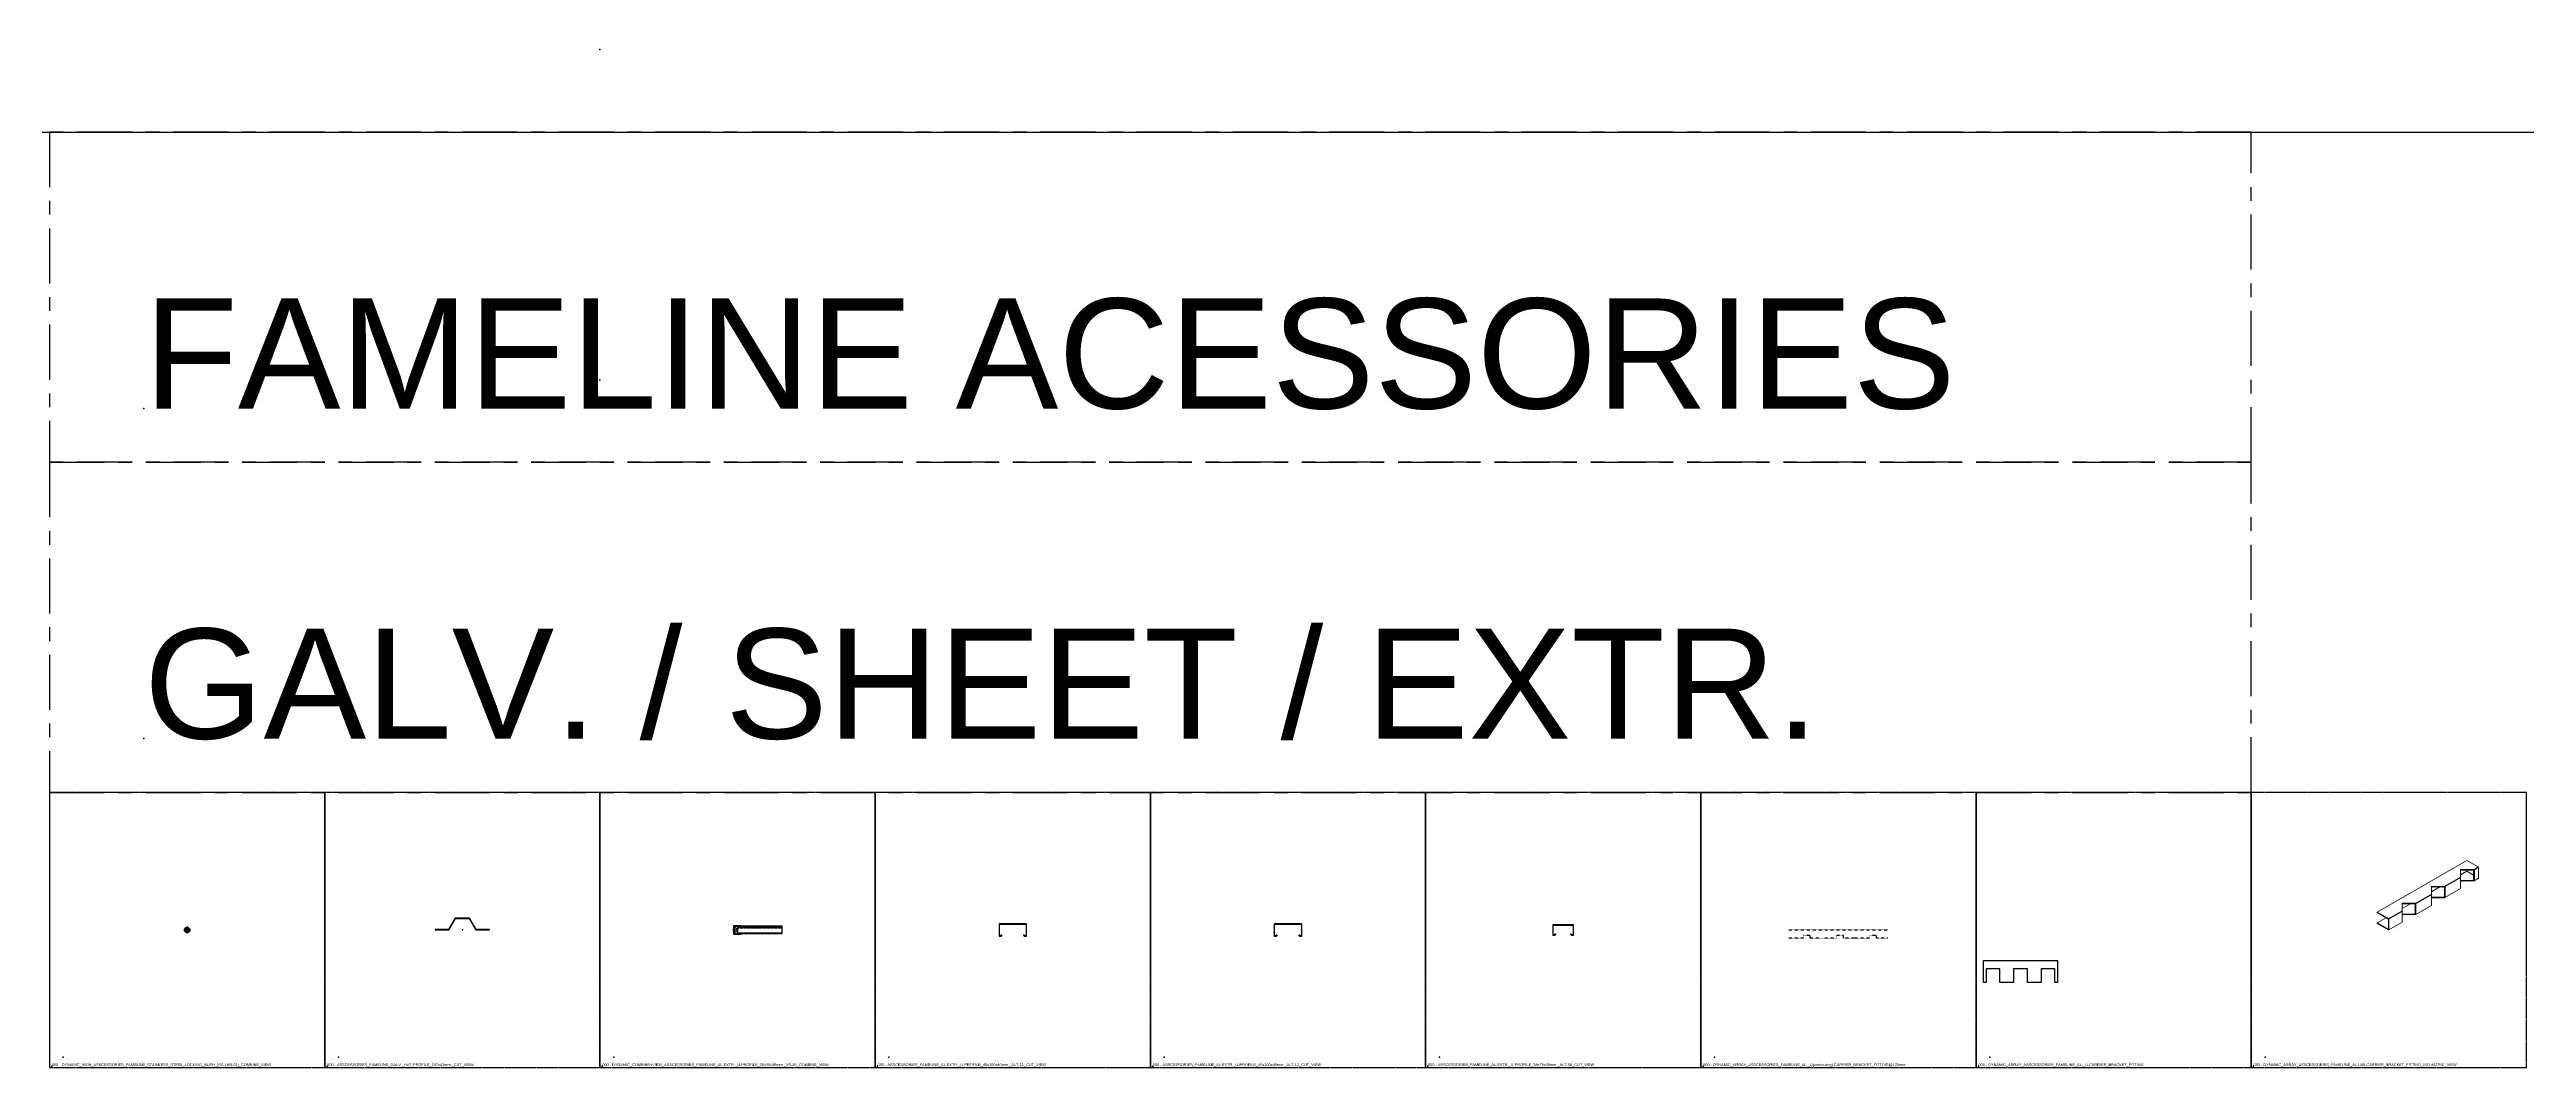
# Model space of a CAD drawing. Header units: millimetres. Extents: x -244126 to 368105, y -173968 to 259060.
# Drawn here: x 158884 to 167884, y -67120 to -63420 of the extents above; entities that cross this region are included whole.
import ezdxf

# ---------------------------------------------------------------- set-up
doc = ezdxf.new("R2010")
doc.units = ezdxf.units.MM
doc.header["$MEASUREMENT"] = 0
for name, pattern in [('005_GG_TA_LINE', [13.75, 5, -1.25, 1.25, -1.25, 5]), ('HIDDEN', [9.525, 6.35, -3.175]), ('TA_GL_000.00010', [0.000275, 0.0001, -2.5e-05, 2.5e-05, -2.5e-05, 0.0001]), ('TA_L1', [6.5, 3.55, -2.95])]:
    doc.linetypes.add(name, pattern=pattern)
for name, color, linetype in [('000 - H A T C H', 8, 'Continuous'), ('000 - H I D D E N', 7, 'Continuous'), ('000 - WIPEOUT', 250, 'Continuous'), ('001 - ASCESSORIES', 1, 'Continuous'), ('A04_TUBE SERIES', 7, 'Continuous'), ('A11_ALU.SOLID SHEET', 7, 'Continuous')]:
    doc.layers.add(name, color=color, linetype=linetype)
doc.styles.add('Cetury Gothic', font='GOTHIC.TTF')
doc.styles.get("Standard").update_dxf_attribs({"font": 'arial.ttf'})

# ---------------------------------------------------------------- blocks, each defined once
blk = doc.blocks.new('*U3122')
at = {"color": 3, "linetype": 'TA_GL_000.00010'}
for p, q in [((-180, 0), (-60, 0)), ((-60, 0), (60, 0)), ((60, 0), (180, 0)), ((-127.1, -30), (-180, -30)), ((-60, -30), (-102.1, -30)), ((-7.1, -30), (-60, -30)), ((60, -30), (17.9, -30)), ((112.9, -30), (60, -30)), ((180, -30), (137.9, -30))]:
    blk.add_line(p, q, dxfattribs=at)
at = {"color": 3}
for p, q in [((-102.1, -30), (-102.1, -20)), ((17.9, -30), (17.9, -20)), ((137.9, -30), (137.9, -20))]:
    blk.add_line(p, q, dxfattribs=at)
at = {"color": 3, "linetype": 'TA_GL_000.00010'}
for points in [[(-102.1, -20), (-127.1, -20), (-127.1, -30)], [(17.9, -20), (-7.1, -20), (-7.1, -30)], [(137.9, -20), (112.9, -20), (112.9, -30)]]:
    blk.add_lwpolyline(points, dxfattribs=at)
blk = doc.blocks.new('000 - FAMELINE_STAINLESS_STEEL_LOCKING_BUSH_(SS-LKB-01)_FRONT_VIEW')
at = {"layer": '001 - ASCESSORIES', "linetype": 'TA_L1', "ltscale": 0.2}
for points in [[(-6, 2.5), (-9.2, 2.5)], [(-9.2, -2.5), (-6, -2.5)]]:
    blk.add_lwpolyline(points, dxfattribs=at)
at = {"layer": '001 - ASCESSORIES', "color": 2}
for radius in [9.5, 6.5]:
    blk.add_circle((0, 0), radius, dxfattribs=at)
at = {"layer": 'Defpoints', "color": 250}
for p, q in [((12, 0), (-12, 0)), ((0, 12), (0, -12))]:
    blk.add_line(p, q, dxfattribs=at)
blk = doc.blocks.new('000 - FAMELINE_STAINLESS_STEEL_LOCKING_BUSH_(SS-LKB-01)_TOP_VIEW')
at = {"color": 2}
blk.add_wipeout([(-9.5, 4), (9.5, 4), (9.5, -4), (-9.5, -4)], dxfattribs=at).dxf.layer = '000 - WIPEOUT'
at = {"layer": '001 - ASCESSORIES', "linetype": 'TA_L1', "ltscale": 0.2}
for p, q in [((-6.5, 2.25), (-9.5, 2.25)), ((-6.5, 4), (-6.5, -4)), ((6.5, 4), (6.5, -4)), ((-9.5, -2.25), (-6.5, -2.25))]:
    blk.add_line(p, q, dxfattribs=at)
at = {"layer": '001 - ASCESSORIES', "color": 2}
blk.add_lwpolyline([(-9.5, 4), (9.5, 4), (9.5, -4), (-9.5, -4)], close=True, dxfattribs=at)
at = {"layer": 'Defpoints', "color": 250}
for p, q in [((12, 0), (-12, 0)), ((0, 12), (0, -12))]:
    blk.add_line(p, q, dxfattribs=at)
blk = doc.blocks.new('000 - FAMELINE_STAINLESS_STEEL_LOCKING_BUSH_(SS-LKB-01)_SIDE_VIEW')
at = {"color": 2}
blk.add_wipeout([(-9.5, 4), (9.5, 4), (9.5, -4), (-9.5, -4)], dxfattribs=at).dxf.layer = '000 - WIPEOUT'
blk.add_circle((0, 0), 2.24, dxfattribs=at)
at = {"layer": '001 - ASCESSORIES', "color": 2}
blk.add_lwpolyline([(-9.5, 4), (9.5, 4), (9.5, -4), (-9.5, -4)], close=True, dxfattribs=at)
at = {"layer": 'Defpoints', "color": 250}
for p, q in [((-12, 0), (12, 0)), ((0, 12), (0, -12))]:
    blk.add_line(p, q, dxfattribs=at)
blk = doc.blocks.new('*U3427')
at = {"layer": '000 - H A T C H'}
h = blk.add_hatch(dxfattribs=at)
h.set_pattern_fill('ANSI32', color=256, scale=5)
edge = h.paths.add_edge_path()
edge.add_arc((0, 0), 9.5, 90, 164.74248)
edge.add_line((-9.2, 2.5), (-6, 2.5))
edge.add_arc((0, 0), 6.5, 90, 157.38014, ccw=False)
edge.add_line((0, 6.5), (0, 9.5))
h = blk.add_hatch(dxfattribs=at)
h.set_pattern_fill('ANSI32', color=256, scale=5)
edge = h.paths.add_edge_path()
edge.add_line((0, 9.5), (0, 6.5))
edge.add_arc((0, 0), 6.5, 0, 90, ccw=False)
edge.add_line((6.5, 0), (9.5, 0))
edge.add_arc((0, 0), 9.5, 0, 90)
h = blk.add_hatch(dxfattribs=at)
h.set_pattern_fill('ANSI32', color=256, scale=5)
edge = h.paths.add_edge_path()
edge.add_line((9.5, 0), (6.5, 0))
edge.add_arc((0, 0), 6.5, -90, 0, ccw=False)
edge.add_line((0, -6.5), (0, -9.5))
edge.add_arc((0, 0), 9.5, 270, 360)
h = blk.add_hatch(dxfattribs=at)
h.set_pattern_fill('ANSI32', color=256, scale=5)
edge = h.paths.add_edge_path()
edge.add_line((-6, -2.5), (-9.2, -2.5))
edge.add_arc((0, 0), 9.5, 195.25752, 270)
edge.add_line((0, -9.5), (0, -6.5))
edge.add_arc((0, 0), 6.5, 202.61986, 270, ccw=False)
at = {"layer": '001 - ASCESSORIES', "color": 0}
blk.add_blockref('000 - FAMELINE_STAINLESS_STEEL_LOCKING_BUSH_(SS-LKB-01)_FRONT_VIEW', (0, 0), dxfattribs=at)
blk.add_blockref('000 - FAMELINE_STAINLESS_STEEL_LOCKING_BUSH_(SS-LKB-01)_TOP_VIEW', (0, 0), dxfattribs=at)
for p, q in [((-9.2, 2.5), (-6, 2.5)), ((-6, -2.5), (-9.2, -2.5)), ((-6, -2.5), (-6, -2.5))]:
    blk.add_line(p, q, dxfattribs=at)
for radius, start, end in [(9.5, 90, 164.74248), (6.5, 90, 157.38014), (9.5, 0, 90), (6.5, 0, 90), (9.5, 270, 0), (6.5, 270, 0), (9.5, 195.25752, 270), (6.5, 202.61986, 270)]:
    blk.add_arc((0, 0), radius, start, end, dxfattribs=at)
at = {"color": 3}
blk.add_blockref('000 - FAMELINE_STAINLESS_STEEL_LOCKING_BUSH_(SS-LKB-01)_SIDE_VIEW', (0, 0), dxfattribs=at)
blk = doc.blocks.new('000 - DYNAMIC_VIEW_ASSCESSORIES_AL.EXTR._U-PROFILE_26x30x26mm._VS-26_CUT_VIEW')
at = {"layer": '000 - H A T C H', "linetype": '005_GG_TA_LINE'}
h = blk.add_hatch(color=250, dxfattribs=at)
h.dxf.hatch_style = 1
h.paths.add_polyline_path([(-13.5, -15), (12.5, -15), (12.5, -13.8, 0.284155), (12.3, -13.5), (10.7, -12.7, 0.535185), (10, -13.1), (10, -13.8), (-11.5, -13.8, -0.414214), (-12.3, -13), (-12.3, -6.3, -0.267949), (-12.2, -6, 0.267949), (-12, -5.8), (-12, 5), (-12, 5.8, 0.267949), (-12.2, 6, -0.267949), (-12.3, 6.3), (-12.3, 13, -0.414214), (-11.5, 13.8), (10, 13.8), (10, 13.1, 0.580134), (10.8, 12.7), (12.3, 13.5, 0.284155), (12.5, 13.8), (12.5, 15), (-13.5, 15)])
at = {"layer": '000 - H I D D E N'}
h = blk.add_hatch(dxfattribs=at)
h.set_pattern_fill('ANSI32', color=8, scale=3)
h.paths.add_polyline_path([(-13.5, -15), (12.5, -15), (12.5, -13.8, 0.284155), (12.3, -13.5), (10.7, -12.7, 0.535185), (10, -13.1), (10, -13.8), (-11.5, -13.8, -0.414214), (-12.3, -13), (-12.3, -6.3, -0.267949), (-12.2, -6, 0.267949), (-12, -5.8), (-12, 5), (-12, 5.8, 0.267949), (-12.2, 6, -0.267949), (-12.3, 6.3), (-12.3, 13, -0.414214), (-11.5, 13.8), (10, 13.8), (10, 13.1, 0.535185), (10.7, 12.7), (12.3, 13.5, 0.284155), (12.5, 13.8), (12.5, 15), (-13.5, 15)])
at = {"color": 3}
blk.add_lwpolyline([(-13.5, -15), (12.5, -15), (12.5, -13.8, 0.284155), (12.3, -13.5), (10.7, -12.7, 0.535185), (10, -13.1), (10, -13.8), (-11.5, -13.8, -0.414214), (-12.3, -13), (-12.3, -6.3, -0.267949), (-12.2, -6, 0.267949), (-12, -5.8), (-12, 5), (-12, 5.8, 0.267949), (-12.2, 6, -0.267949), (-12.3, 6.3), (-12.3, 13, -0.414214), (-11.5, 13.8), (10, 13.8), (10, 13.1, 0.580134), (10.8, 12.7), (12.3, 13.5, 0.284155), (12.5, 13.8), (12.5, 15), (-13.5, 15), (-13.5, -15)], format="xyb", close=True, dxfattribs=at)
at = {"layer": '000 - H I D D E N', "color": 8, "linetype": 'HIDDEN'}
for p, q in [((-17.9, 0), (17.9, 0)), ((14.6, 16.2), (-14.6, -16.2)), ((-14.6, 16.2), (14.6, -16.2)), ((0, -17.9), (0, 17.9))]:
    blk.add_line(p, q, dxfattribs=at)
at = {"layer": '001 - ASCESSORIES', "color": 0, "linetype": '005_GG_TA_LINE'}
blk.add_lwpolyline([(-13.5, -15), (12.5, -15), (12.5, -13.8, 0.284155), (12.3, -13.5), (10.7, -12.7, 0.535185), (10, -13.1), (10, -13.8), (-11.5, -13.8, -0.414214), (-12.3, -13), (-12.3, -6.3, -0.267949), (-12.2, -6, 0.267949), (-12, -5.8), (-12, 5), (-12, 5.8, 0.267949), (-12.2, 6, -0.267949), (-12.3, 6.3), (-12.3, 13, -0.414214), (-11.5, 13.8), (10, 13.8), (10, 13.1, 0.535185), (10.7, 12.7), (12.3, 13.5, 0.284155), (12.5, 13.8), (12.5, 15), (-13.5, 15), (-13.5, -15)], format="xyb", close=True, dxfattribs=at)
at = {"layer": '001 - ASCESSORIES', "color": 0}
blk.add_lwpolyline([(-12, 5), (-12, -5.8, -0.267949), (-12.2, -6, 0.267949), (-12.3, -6.3), (-12.3, -13, 0.414214), (-11.5, -13.8), (10, -13.8), (10, -13.1, -0.535185), (10.7, -12.7), (12.3, -13.5, -0.284155), (12.5, -13.8), (12.5, -15), (-13.5, -15), (-13.5, 15), (12.5, 15), (12.5, 13.8, -0.284155), (12.3, 13.5), (10.7, 12.7, -0.535185), (10, 13.1), (10, 13.8), (-11.5, 13.8, 0.414214), (-12.3, 13), (-12.3, 6.3, 0.267949), (-12.2, 6, -0.267949), (-12, 5.8), (-12, 0.3)], format="xyb", dxfattribs=at)
blk = doc.blocks.new('*U4908')
at = {"layer": '001 - ASCESSORIES', "color": 0}
blk.add_blockref('000 - DYNAMIC_VIEW_ASSCESSORIES_AL.EXTR._U-PROFILE_26x30x26mm._VS-26_CUT_VIEW', (0, 0), dxfattribs=at)
blk.add_wipeout([(0, -13.5), (161.6, -13.5), (161.6, 13.5), (0, 13.5)]).dxf.layer = '000 - WIPEOUT'
at = {"layer": '000 - H A T C H'}
h = blk.add_hatch(dxfattribs=at)
h.set_pattern_fill('ANSI32', color=256, scale=0.1)
h.set_pattern_definition([(45, (-5654.6645, 1920.1273), (-0.67351921, 0.67351921), []), (45, (-5654.2155, 1920.1273), (-0.67351921, 0.67351921), [])])
h.paths.add_polyline_path([(0, 12.3), (161.6, 12.3), (161.6, 13.5), (0, 13.5)])
h = blk.add_hatch(dxfattribs=at)
h.set_pattern_fill('ANSI32', color=256, scale=0.1)
h.set_pattern_definition([(45, (-5654.6645, 1923.1273), (-0.67351921, 0.67351921), []), (45, (-5654.2155, 1923.1273), (-0.67351921, 0.67351921), [])])
h.paths.add_polyline_path([(0, -13.5), (161.6, -13.5), (161.6, -12.3), (0, -12.3)])
at = {"layer": '001 - ASCESSORIES'}
blk.add_lwpolyline([(0, -13.5), (161.6, -13.5), (161.6, 13.5), (0, 13.5)], close=True, dxfattribs=at)
at = {"layer": '001 - ASCESSORIES', "color": 0}
for points in [[(0, 12.3), (161.6, 12.3), (161.6, 13.5), (0, 13.5)], [(0, -13.5), (161.6, -13.5), (161.6, -12.3), (0, -12.3)]]:
    blk.add_lwpolyline(points, close=True, dxfattribs=at)
at = {"layer": '001 - ASCESSORIES', "color": 2, "linetype": 'HIDDEN', "ltscale": 0.1}
blk.add_lwpolyline([(0, 7.5), (161.6, 7.5), (161.6, 12.3), (0, 12.3)], close=True, dxfattribs=at)
blk = doc.blocks.new('000 - ASSCESSORIES_FAMELINE_AL.EXTR._U-PROFILE_45x100x45mm._ALT-11_CUT_VIEW')
at = {"layer": '000 - H A T C H'}
h = blk.add_hatch(dxfattribs=at)
h.set_pattern_fill('ANSI32', color=256, scale=0.1)
h.set_pattern_definition([(45, (-50776.1304, -10058.6619), (-0.673519209, 0.673519209), []), (45, (-50775.6814, -10058.6619), (-0.673519209, 0.673519209), [])])
edge = h.paths.add_edge_path()
edge.add_line((50, 22.5), (-50, 22.5))
edge.add_line((-50, 22.5), (-50, -22.5))
edge.add_line((-50, -22.5), (-41.5, -22.5))
edge.add_line((-41.5, -22.5), (-41.5, -20.1))
edge.add_line((-41.5, -20.1), (-39.7, -20.1))
edge.add_arc((-39.7, -19.5), 0.6, 270, 450)
edge.add_line((-39.7, -18.9), (-42.7, -18.9))
edge.add_line((-42.7, -18.9), (-42.7, -19.5))
edge.add_line((-42.7, -19.5), (-42.7, -21.3))
edge.add_line((-42.7, -21.3), (-48.8, -21.3))
edge.add_line((-48.8, -21.3), (-48.8, 21.3))
edge.add_line((-48.8, 21.3), (48.8, 21.3))
edge.add_line((48.8, 21.3), (48.8, -21.3))
edge.add_line((48.8, -21.3), (42.7, -21.3))
edge.add_line((42.7, -21.3), (42.7, -18.9))
edge.add_line((42.7, -18.9), (39.7, -18.9))
edge.add_arc((39.7, -19.5), 0.6, 90, 270)
edge.add_line((39.7, -20.1), (41.5, -20.1))
edge.add_line((41.5, -20.1), (41.5, -22.5))
edge.add_line((41.5, -22.5), (42.7, -22.5))
edge.add_line((42.7, -22.5), (50, -22.5))
edge.add_line((50, -22.5), (50, 22.5))
at = {"layer": 'A04_TUBE SERIES', "color": 0}
blk.add_lwpolyline([(50, 22.5), (-50, 22.5), (-50, -22.5), (-41.5, -22.5), (-41.5, -20.1), (-39.7, -20.1, 1), (-39.7, -18.9), (-42.7, -18.9), (-42.7, -19.5), (-42.7, -21.3), (-48.8, -21.3), (-48.8, 21.3), (48.8, 21.3), (48.8, -21.3), (42.7, -21.3), (42.7, -18.9), (39.7, -18.9, 1), (39.7, -20.1), (41.5, -20.1), (41.5, -22.5), (42.7, -22.5), (50, -22.5)], format="xyb", close=True, dxfattribs=at)
at = {"layer": 'Defpoints', "color": 250}
blk.add_lwpolyline([(41.5, -22.5), (50, -22.5), (50, 22.5), (-50, 22.5), (-50, -22.5), (-41.5, -22.5)], dxfattribs=at)
at = {"layer": 'Defpoints', "color": 18, "true_color": 0x000000, "style": 'Cetury Gothic'}
blk.add_text('ALT-11', height=1.5, dxfattribs=at).set_placement((-47.8, -17.8))
blk = doc.blocks.new('000 - ASSCESSORIES_FAMELINE_GALV._HAT-PROFILE_197x43mm._CUT_VIEW')
at = {"layer": '000 - H A T C H'}
h = blk.add_hatch(dxfattribs=at)
h.set_pattern_fill('ANSI32', color=8, scale=10)
h.set_pattern_definition([(45, (6110.803, -34959.4155), (-2.65165043, 2.65165043), []), (45, (6112.571, -34959.4155), (-2.65165043, 2.65165043), [])])
h.paths.add_polyline_path([(98.7, 2), (49.8, 2), (26.2, 43), (-26.2, 43), (-49.8, 2), (-98.7, 2), (-98.7, 0), (-48.7, 0), (-25, 41), (25, 41), (48.7, 0), (98.7, 0)])
at = {"color": 3}
blk.add_lwpolyline([(98.7, 2), (49.8, 2), (26.2, 43), (-26.2, 43), (-49.8, 2), (-98.7, 2), (-98.7, 0), (-48.7, 0), (-25, 41), (25, 41), (48.7, 0), (98.7, 0)], close=True, dxfattribs=at)
blk.add_point((0, 0), dxfattribs=at)
blk = doc.blocks.new('000 - ASSCESSORIES_FAMELINE_AL.EXTR._U-PROFILE_38x75x38mm._ALT-08_CUT_VIEW')
at = {"layer": '000 - H A T C H'}
h = blk.add_hatch(dxfattribs=at)
h.set_pattern_fill('ANSI32', color=8, scale=5)
h.set_pattern_definition([(45, (-22686.2434, -48372.9515), (-1.325825215, 1.325825215), []), (45, (-22685.3596, -48372.9515), (-1.325825215, 1.325825215), [])])
edge = h.paths.add_edge_path()
edge.add_line((-36.3, 17.8), (36.3, 17.8))
edge.add_line((36.3, 17.8), (36.3, -17.8))
edge.add_line((36.3, -17.8), (30.2, -17.8))
edge.add_line((30.2, -17.8), (30.2, -15.4))
edge.add_line((30.2, -15.4), (27.2, -15.4))
edge.add_arc((27.2, -16), 0.6, 90, 270)
edge.add_line((27.2, -16.6), (29, -16.6))
edge.add_line((29, -16.6), (29, -19))
edge.add_line((29, -19), (30.2, -19))
edge.add_line((30.2, -19), (37.5, -19))
edge.add_line((37.5, -19), (37.5, 19))
edge.add_line((37.5, 19), (-37.5, 19))
edge.add_line((-37.5, 19), (-37.5, -19))
edge.add_line((-37.5, -19), (-29, -19))
edge.add_line((-29, -19), (-29, -16.6))
edge.add_line((-29, -16.6), (-27.2, -16.6))
edge.add_arc((-27.2, -16), 0.6, 270, 450)
edge.add_line((-27.2, -15.4), (-30.2, -15.4))
edge.add_line((-30.2, -15.4), (-30.2, -16))
edge.add_line((-30.2, -16), (-30.2, -17.8))
edge.add_line((-30.2, -17.8), (-36.3, -17.8))
edge.add_line((-36.3, -17.8), (-36.3, 17.8))
at = {"layer": '001 - ASCESSORIES', "color": 0}
blk.add_lwpolyline([(-36.3, 17.8), (36.3, 17.8), (36.3, -17.8), (30.2, -17.8), (30.2, -15.4), (27.2, -15.4, 1), (27.2, -16.6), (29, -16.6), (29, -19), (30.2, -19), (37.5, -19), (37.5, 19), (-37.5, 19), (-37.5, -19), (-29, -19), (-29, -16.6), (-27.2, -16.6, 1), (-27.2, -15.4), (-30.2, -15.4), (-30.2, -16), (-30.2, -17.8), (-36.3, -17.8)], format="xyb", close=True, dxfattribs=at)
blk = doc.blocks.new('000 - ASSCESSORIES_FAMELINE_AL.EXTR._U-PROFILE_45x100x45mm._ALT-12_CUT_VIEW')
blk.add_wipeout([(-50, 22.5), (50, 22.5), (50, -22.5), (-50, -22.5)]).dxf.layer = '000 - WIPEOUT'
at = {"layer": '000 - H A T C H'}
h = blk.add_hatch(dxfattribs=at)
h.set_pattern_fill('ANSI32', color=8, scale=5)
edge = h.paths.add_edge_path()
edge.add_line((39.7, -20.1), (41.5, -20.1))
edge.add_line((41.5, -20.1), (41.5, -22.5))
edge.add_line((41.5, -22.5), (50, -22.5))
edge.add_line((50, -22.5), (50, 22.5))
edge.add_line((50, 22.5), (-50, 22.5))
edge.add_line((-50, 22.5), (-50, -22.5))
edge.add_line((-50, -22.5), (-41.5, -22.5))
edge.add_line((-41.5, -22.5), (-41.5, -20.1))
edge.add_line((-41.5, -20.1), (-39.7, -20.1))
edge.add_arc((-39.7, -19.3), 0.75, 270, 450)
edge.add_line((-39.7, -18.6), (-43, -18.6))
edge.add_line((-43, -18.6), (-43, -21))
edge.add_line((-43, -21), (-48.5, -21))
edge.add_line((-48.5, -21), (-48.5, 21))
edge.add_line((-48.5, 21), (48.5, 21))
edge.add_line((48.5, 21), (48.5, -21))
edge.add_line((48.5, -21), (43, -21))
edge.add_line((43, -21), (43, -18.6))
edge.add_line((43, -18.6), (39.7, -18.6))
edge.add_arc((39.7, -19.3), 0.75, 90, 270)
at = {"layer": 'A04_TUBE SERIES', "color": 0}
blk.add_lwpolyline([(39.7, -20.1), (41.5, -20.1), (41.5, -22.5), (50, -22.5), (50, 22.5), (-50, 22.5), (-50, -22.5), (-41.5, -22.5), (-41.5, -20.1), (-39.7, -20.1, 1), (-39.7, -18.6), (-43, -18.6), (-43, -21), (-48.5, -21), (-48.5, 21), (48.5, 21), (48.5, -21), (43, -21), (43, -18.6), (39.7, -18.6, 1)], format="xyb", close=True, dxfattribs=at)
at = {"layer": 'Defpoints', "color": 250}
blk.add_lwpolyline([(41.5, -22.5), (50, -22.5), (50, 22.5), (-50, 22.5), (-50, -22.5), (-41.5, -22.5)], dxfattribs=at)
at = {"layer": 'Defpoints', "color": 18, "true_color": 0x000000, "style": 'Cetury Gothic'}
blk.add_text('ALT-12', height=1.5, dxfattribs=at).set_placement((-47.8, -17.8))
blk = doc.blocks.new('*U1768')
at = {"color": 0, "linetype": '005_GG_TA_LINE'}
blk.add_lwpolyline([(0, 0), (1000, 0), (1000, 1000), (0, 1000)], close=True, dxfattribs=at)
for p in [(8.6, 4.9), (50, 37.5)]:
    blk.add_point(p, dxfattribs=at)
blk.add_attdef('NAMEBLK', (8.6, 4.9), '', height=10, dxfattribs=at)
blk = doc.blocks.new('*U1759')
at = {"color": 0, "linetype": '005_GG_TA_LINE'}
blk.add_lwpolyline([(0, 0), (1000, 0), (1000, 1000), (0, 1000)], close=True, dxfattribs=at)
for p in [(8.6, 4.9), (50, 37.5)]:
    blk.add_point(p, dxfattribs=at)
blk.add_attdef('NAMEBLK', (8.6, 4.9), '', height=10, dxfattribs=at)
blk = doc.blocks.new('*U1760')
at = {"color": 0, "linetype": '005_GG_TA_LINE'}
blk.add_lwpolyline([(0, 0), (1000, 0), (1000, 1000), (0, 1000)], close=True, dxfattribs=at)
for p in [(8.6, 4.9), (50, 37.5)]:
    blk.add_point(p, dxfattribs=at)
blk.add_attdef('NAMEBLK', (8.6, 4.9), '', height=10, dxfattribs=at)
blk = doc.blocks.new('*U3325')
at = {"layer": '001 - ASCESSORIES', "color": 0, "linetype": 'ByBlock'}
for points in [[(-50, -80), (-75, -80), (-75, -30), (-125, -30), (-125, -80), (-135, -80), (-135, 0), (135, 0), (135, -80), (125, -80), (125, -30), (75, -30), (75, -80), (50, -80)], [(50, -80), (25, -80), (25, -30), (-25, -30), (-25, -80), (-50, -80)]]:
    blk.add_lwpolyline(points, dxfattribs=at)
blk = doc.blocks.new('*U4551')
at = {"layer": '000 - H A T C H'}
h = blk.add_hatch(dxfattribs=at)
h.set_pattern_fill('ANSI32', color=256, scale=6)
h.set_pattern_definition([(45, (-15002.301, -58756.691), (-1.59099026, 1.59099026), []), (45, (-15001.2404, -58756.691), (-1.59099026, 1.59099026), [])])
edge = h.paths.add_edge_path()
edge.add_ellipse((307.8, 217.5), major_axis=(-2.83, 0), ratio=0.57735, start_angle=180, end_angle=270)
edge.add_line((307.8, 219.2), (260.6, 219.2))
edge.add_line((260.6, 219.2), (260.6, 217.5))
edge.add_line((260.6, 217.5), (307.8, 217.5))
edge.add_line((307.8, 217.5), (307.8, 180))
edge.add_line((307.8, 180), (260.6, 180))
edge.add_line((260.6, 180), (260.6, 178.4))
edge.add_line((260.6, 178.4), (307.8, 178.4))
edge.add_ellipse((307.8, 180), major_axis=(2.83, 0), ratio=0.57735, start_angle=270, end_angle=315)
edge.add_ellipse((307.8, 180), major_axis=(2.83, 0), ratio=0.57735, start_angle=315, end_angle=360)
edge.add_line((310.6, 180), (310.6, 217.5))
h = blk.add_hatch(dxfattribs=at)
h.set_pattern_fill('ANSI32', color=256, scale=6)
h.set_pattern_definition([(45, (-15214.4331, -58879.1655), (-1.59099026, 1.59099026), []), (45, (-15213.3725, -58879.1655), (-1.59099026, 1.59099026), [])])
edge = h.paths.add_edge_path()
edge.add_ellipse((95.6, 95.1), major_axis=(-2.83, 0), ratio=0.57735, start_angle=180, end_angle=270)
edge.add_line((95.6, 96.7), (48.4, 96.7))
edge.add_line((48.4, 96.7), (48.4, 95.1))
edge.add_line((48.4, 95.1), (95.6, 95.1))
edge.add_line((95.6, 95.1), (95.6, 57.5))
edge.add_line((95.6, 57.5), (48.4, 57.5))
edge.add_line((48.4, 57.5), (48.4, 55.9))
edge.add_line((48.4, 55.9), (95.6, 55.9))
edge.add_ellipse((95.6, 57.5), major_axis=(2.83, 0), ratio=0.57735, start_angle=270, end_angle=315)
edge.add_ellipse((95.6, 57.5), major_axis=(2.83, 0), ratio=0.57735, start_angle=315, end_angle=360)
edge.add_line((98.4, 57.5), (98.4, 95.1))
h = blk.add_hatch(dxfattribs=at)
h.set_pattern_fill('ANSI32', color=256, scale=6)
h.set_pattern_definition([(45, (-15108.367, -58817.9282), (-1.59099026, 1.59099026), []), (45, (-15107.3065, -58817.9282), (-1.59099026, 1.59099026), [])])
edge = h.paths.add_edge_path()
edge.add_ellipse((201.7, 156.3), major_axis=(-2.83, 0), ratio=0.57735, start_angle=180, end_angle=270)
edge.add_line((201.7, 157.9), (154.5, 157.9))
edge.add_line((154.5, 157.9), (154.5, 156.3))
edge.add_line((154.5, 156.3), (201.7, 156.3))
edge.add_line((201.7, 156.3), (201.7, 118.8))
edge.add_line((201.7, 118.8), (154.5, 118.8))
edge.add_line((154.5, 118.8), (154.5, 117.1))
edge.add_line((154.5, 117.1), (201.7, 117.1))
edge.add_ellipse((201.7, 118.8), major_axis=(2.83, 0), ratio=0.57735, start_angle=270, end_angle=315)
edge.add_ellipse((201.7, 118.8), major_axis=(2.83, 0), ratio=0.57735, start_angle=315, end_angle=360)
edge.add_line((204.5, 118.8), (204.5, 156.3))
h = blk.add_hatch(dxfattribs=at)
h.set_pattern_fill('ANSI32', color=8, scale=5)
h.set_pattern_definition([(45, (76.941, 32.5252), (-1.325825, 1.325825), []), (45, (77.8249, 32.5252), (-1.325825, 1.325825), [])])
edge = h.paths.add_edge_path()
edge.add_line((-42, 64.6), (-42, 63))
edge.add_line((-42, 63), (-1, 39.3))
edge.add_line((-1, 39.3), (-1, 1.7))
edge.add_line((-1, 1.7), (-42, 25.4))
edge.add_line((-42, 25.4), (-42, 23.8))
edge.add_line((-42, 23.8), (-1, 0.1))
edge.add_ellipse((-1, 1.7), major_axis=(1, -1.73), ratio=0.57735, start_angle=-45, end_angle=45)
edge.add_line((0.4, 0.9), (0.4, 38.5))
edge.add_ellipse((-1, 39.3), major_axis=(-1, 1.73), ratio=0.57735, start_angle=-135, end_angle=-45)
edge.add_line((-1, 40.9), (-42, 64.6))
at = {"layer": 'A11_ALU.SOLID SHEET', "color": 0, "linetype": 'Continuous', "lineweight": 0, "extrusion": (-5.55112e-17, 0.816497, 0.57735)}
for p, q in [((-42, 64.6), (283.3, 252.4)), ((307.8, 219.2), (260.6, 219.2)), ((260.6, 219.2), (260.6, 191.9)), ((260.6, 217.5), (307.8, 217.5)), ((260.6, 200.1), (283.3, 213.2)), ((260.6, 188.7), (260.6, 191.9)), ((260.6, 188.7), (260.6, 151.1)), ((283.3, 252.4), (324.3, 228.7)), ((283.3, 213.2), (307.8, 199.1)), ((307.8, 217.5), (307.8, 180)), ((309.8, 178.8), (325.3, 187.8)), ((310.6, 180), (310.6, 217.5)), ((325.7, 226.3), (325.7, 188.7)), ((48.4, 96.7), (48.4, 69.5)), ((95.6, 96.7), (48.4, 96.7)), ((48.4, 95.1), (95.6, 95.1)), ((48.4, 77.6), (78.6, 95.1)), ((95.6, 95.1), (95.6, 57.5)), ((98.4, 57.5), (98.4, 95.1)), ((154.5, 157.9), (154.5, 130.7)), ((201.7, 157.9), (154.5, 157.9)), ((154.5, 156.3), (201.7, 156.3)), ((154.5, 138.9), (184.7, 156.3)), ((154.5, 127.4), (154.5, 130.7)), ((154.5, 127.4), (154.5, 89.9)), ((201.7, 118.8), (154.5, 118.8)), ((154.5, 117.1), (201.7, 117.1)), ((201.7, 156.3), (201.7, 118.8)), ((203.7, 117.6), (260.6, 150.4)), ((204.5, 118.8), (204.5, 156.3)), ((307.8, 180), (260.6, 180)), ((260.6, 178.4), (307.8, 178.4)), ((260.6, 150.4), (260.6, 151.1)), ((-1, 40.9), (-42, 64.6)), ((-42, 64.6), (-42, 63)), ((-42, 63), (-1, 39.3)), ((-42, 25.4), (-9.5, 44.2)), ((-1, 1.7), (-42, 25.4)), ((-42, 25.4), (-42, 23.8)), ((-42, 23.8), (-1, 0.1)), ((-1, 39.3), (-1, 1.7)), ((0, 0), (48.4, 28)), ((0.4, 0.9), (0.4, 38.5)), ((48.4, 66.2), (48.4, 69.5)), ((48.4, 66.2), (48.4, 28.6)), ((95.6, 57.5), (48.4, 57.5)), ((48.4, 55.9), (95.6, 55.9)), ((48.4, 28), (48.4, 28.6)), ((97.6, 56.4), (154.5, 89.2)), ((154.5, 89.2), (154.5, 89.9))]:
    blk.add_line(p, q, dxfattribs=at)
at = {"layer": 'A11_ALU.SOLID SHEET', "color": 0}
for p, q in [((260.6, 190.3), (203.7, 157.5)), ((325.3, 227.7), (309.8, 218.7)), ((154.5, 129.1), (97.6, 96.2)), ((48.4, 67.8), (0, 39.9))]:
    blk.add_line(p, q, dxfattribs=at)
at = {"layer": 'A11_ALU.SOLID SHEET', "color": 0, "linetype": 'Continuous', "lineweight": 0}
for centre, major_axis, start_param, end_param in [((307.8, 217.5), (2.83, 0), 0, 1.570796), ((95.6, 95.1), (2.83, 0), 0, 1.570796), ((201.7, 156.3), (2.83, 0), 0, 1.570796), ((201.7, 118.8), (-2.83, 0), 1.570796, 3.141593), ((307.8, 180), (-2.83, 0), 1.570796, 3.141593), ((-1, 39.3), (-1, 1.73), -2.356194, -0.785398), ((-1, 1.7), (1, -1.73), -0.785398, 0.785398), ((95.6, 57.5), (-2.83, 0), 1.570796, 3.141593)]:
    blk.add_ellipse(centre, major_axis=major_axis, ratio=0.57735, start_param=start_param, end_param=end_param, dxfattribs=at)
at = {"layer": 'A11_ALU.SOLID SHEET', "color": 0, "linetype": 'Continuous', "lineweight": 0, "extrusion": (-7.95482e-17, 8.22703e-17, -1)}
blk.add_ellipse((324.3, 227.1), major_axis=(1, -1.73), ratio=0.57735, start_param=-2.356194, end_param=-0.785398, dxfattribs=at)
at = {"layer": 'A11_ALU.SOLID SHEET', "color": 0, "linetype": 'Continuous', "lineweight": 0, "extrusion": (3.36518e-16, 1.94289e-16, -1)}
blk.add_ellipse((324.3, 189.5), major_axis=(1, -1.73), ratio=0.57735, start_param=-0.785398, end_param=0, dxfattribs=at)
blk = doc.blocks.new('*U1764')
at = {"color": 0, "linetype": '005_GG_TA_LINE'}
blk.add_lwpolyline([(0, 0), (200, 0), (200, 30), (0, 30)], close=True, dxfattribs=at)
for p in [(50, 37.5), (8.58, 4.88)]:
    blk.add_point(p, dxfattribs=at)
blk.add_attdef('NAMEBLK', (8.58, 4.88), '', height=10, dxfattribs=at)

msp = doc.modelspace()

# ---------------------------------------------------------------- linework, layer by layer
at = {"color": 8}
msp.add_ray((122184.76531, -63719.80265), (1, 0), dxfattribs=at)

# ---------------------------------------------------------------- block references
at = {"color": 3}
for name, p in [('*U4551', (167384.1015, -66619.80265)), ('000 - ASSCESSORIES_FAMELINE_GALV._HAT-PROFILE_197x43mm._CUT_VIEW', (160384.1015, -66619.80265)), ('000 - ASSCESSORIES_FAMELINE_AL.EXTR._U-PROFILE_45x100x45mm._ALT-11_CUT_VIEW', (162384.1015, -66619.80265)), ('*U3427', (159384.1015, -66619.80265))]:
    msp.add_blockref(name, p, dxfattribs=at)
at = {"color": 1}
msp.add_blockref('*U3122', (165384.1015, -66619.80265), dxfattribs=at)
at = {"layer": '001 - ASCESSORIES', "linetype": '005_GG_TA_LINE', "xscale": 40, "yscale": 40, "zscale": 40}
for p, values in [((158884.1015, -64919.80265), {'NAMEBLK': 'FAMELINE ACESSORIES '}), ((158884.1015, -66119.80265), {'NAMEBLK': 'GALV. / SHEET / EXTR.'})]:
    msp.add_blockref('*U1764', p, dxfattribs=at).add_auto_attribs(values)
at = {"layer": '001 - ASCESSORIES', "linetype": '005_GG_TA_LINE'}
for name, p, values in [('*U1759', (159884.1015, -67119.80265), {'NAMEBLK': '000 - ASSCESSORIES_FAMELINE_GALV._HAT-PROFILE_197x43mm._CUT_VIEW'}), ('*U1759', (161884.1015, -67119.80265), {'NAMEBLK': '000 - ASSCESSORIES_FAMELINE_AL.EXTR._U-PROFILE_45x100x45mm._ALT-11_CUT_VIEW'}), ('*U1759', (163884.1015, -67119.80265), {'NAMEBLK': '000 - ASSCESSORIES_FAMELINE_AL.EXTR._U-PROFILE_38x75x38mm._ALT-08_CUT_VIEW'}), ('*U1760', (164884.1015, -67119.80265), {'NAMEBLK': '000 - DYNAMIC_ARRAY_ASSCESSORIES_FAMELINE_AL._U[varies-deg]-CARRIER_BRACKET_FITTING@120mm.'}), ('*U1759', (165884.1015, -67119.80265), {'NAMEBLK': '000 - DYNAMIC_ARRAY_ASSCESSORIES_FAMELINE_AL._U-CARRIER_BRACKET_FITTING'}), ('*U1759', (166884.1015, -67119.80265), {'NAMEBLK': '000 - DYNAMIC_ARRAY_ASSCESSORIES_FAMELINE_AL.U45-CARRIER_BRACKET_FITTING_ISOMATRIC_VIEW'})]:
    msp.add_blockref(name, p, dxfattribs=at).add_auto_attribs(values)
at = {"layer": '001 - ASCESSORIES', "color": 0}
msp.add_blockref('000 - ASSCESSORIES_FAMELINE_AL.EXTR._U-PROFILE_45x100x45mm._ALT-12_CUT_VIEW', (163384.1015, -66619.80265), dxfattribs=at)
at = {"layer": '001 - ASCESSORIES'}
msp.add_blockref('000 - ASSCESSORIES_FAMELINE_AL.EXTR._U-PROFILE_38x75x38mm._ALT-08_CUT_VIEW', (164384.1015, -66619.80265), dxfattribs=at)
at = {"layer": 'A04_TUBE SERIES', "color": 2}
msp.add_blockref('*U4908', (161384.1015, -66619.80265), dxfattribs=at)
at = {"layer": 'A04_TUBE SERIES', "color": 3}
msp.add_blockref('*U3325', (166045.67238, -66731.28988), dxfattribs=at)

# ---------------------------------------------------------------- next in the draw order: block references
at = {"layer": '001 - ASCESSORIES', "linetype": '005_GG_TA_LINE'}
for name, p, values in [('*U1768', (158884.1015, -67119.80265), {'NAMEBLK': '000 - DYNAMIC_VIEW_ASSCESSORIES_FAMELINE_STAINLESS_STEEL_LOCKING_BUSH_(SS-LKB-01)_COMBINE_VIEW'}), ('*U1759', (160884.1015, -67119.80265), {'NAMEBLK': '000 - DYNAMIC_COMBINE+VIEW_ASSCESSORIES_FAMELINE_AL.EXTR._U-PROFILE_26x30x26mm._VS-26_COMBINE_VIEW'}), ('*U1759', (162884.1015, -67119.80265), {'NAMEBLK': '000 - ASSCESSORIES_FAMELINE_AL.EXTR._U-PROFILE_45x100x45mm._ALT-12_CUT_VIEW'})]:
    msp.add_blockref(name, p, dxfattribs=at).add_auto_attribs(values)

doc.saveas('drawing.dxf')
